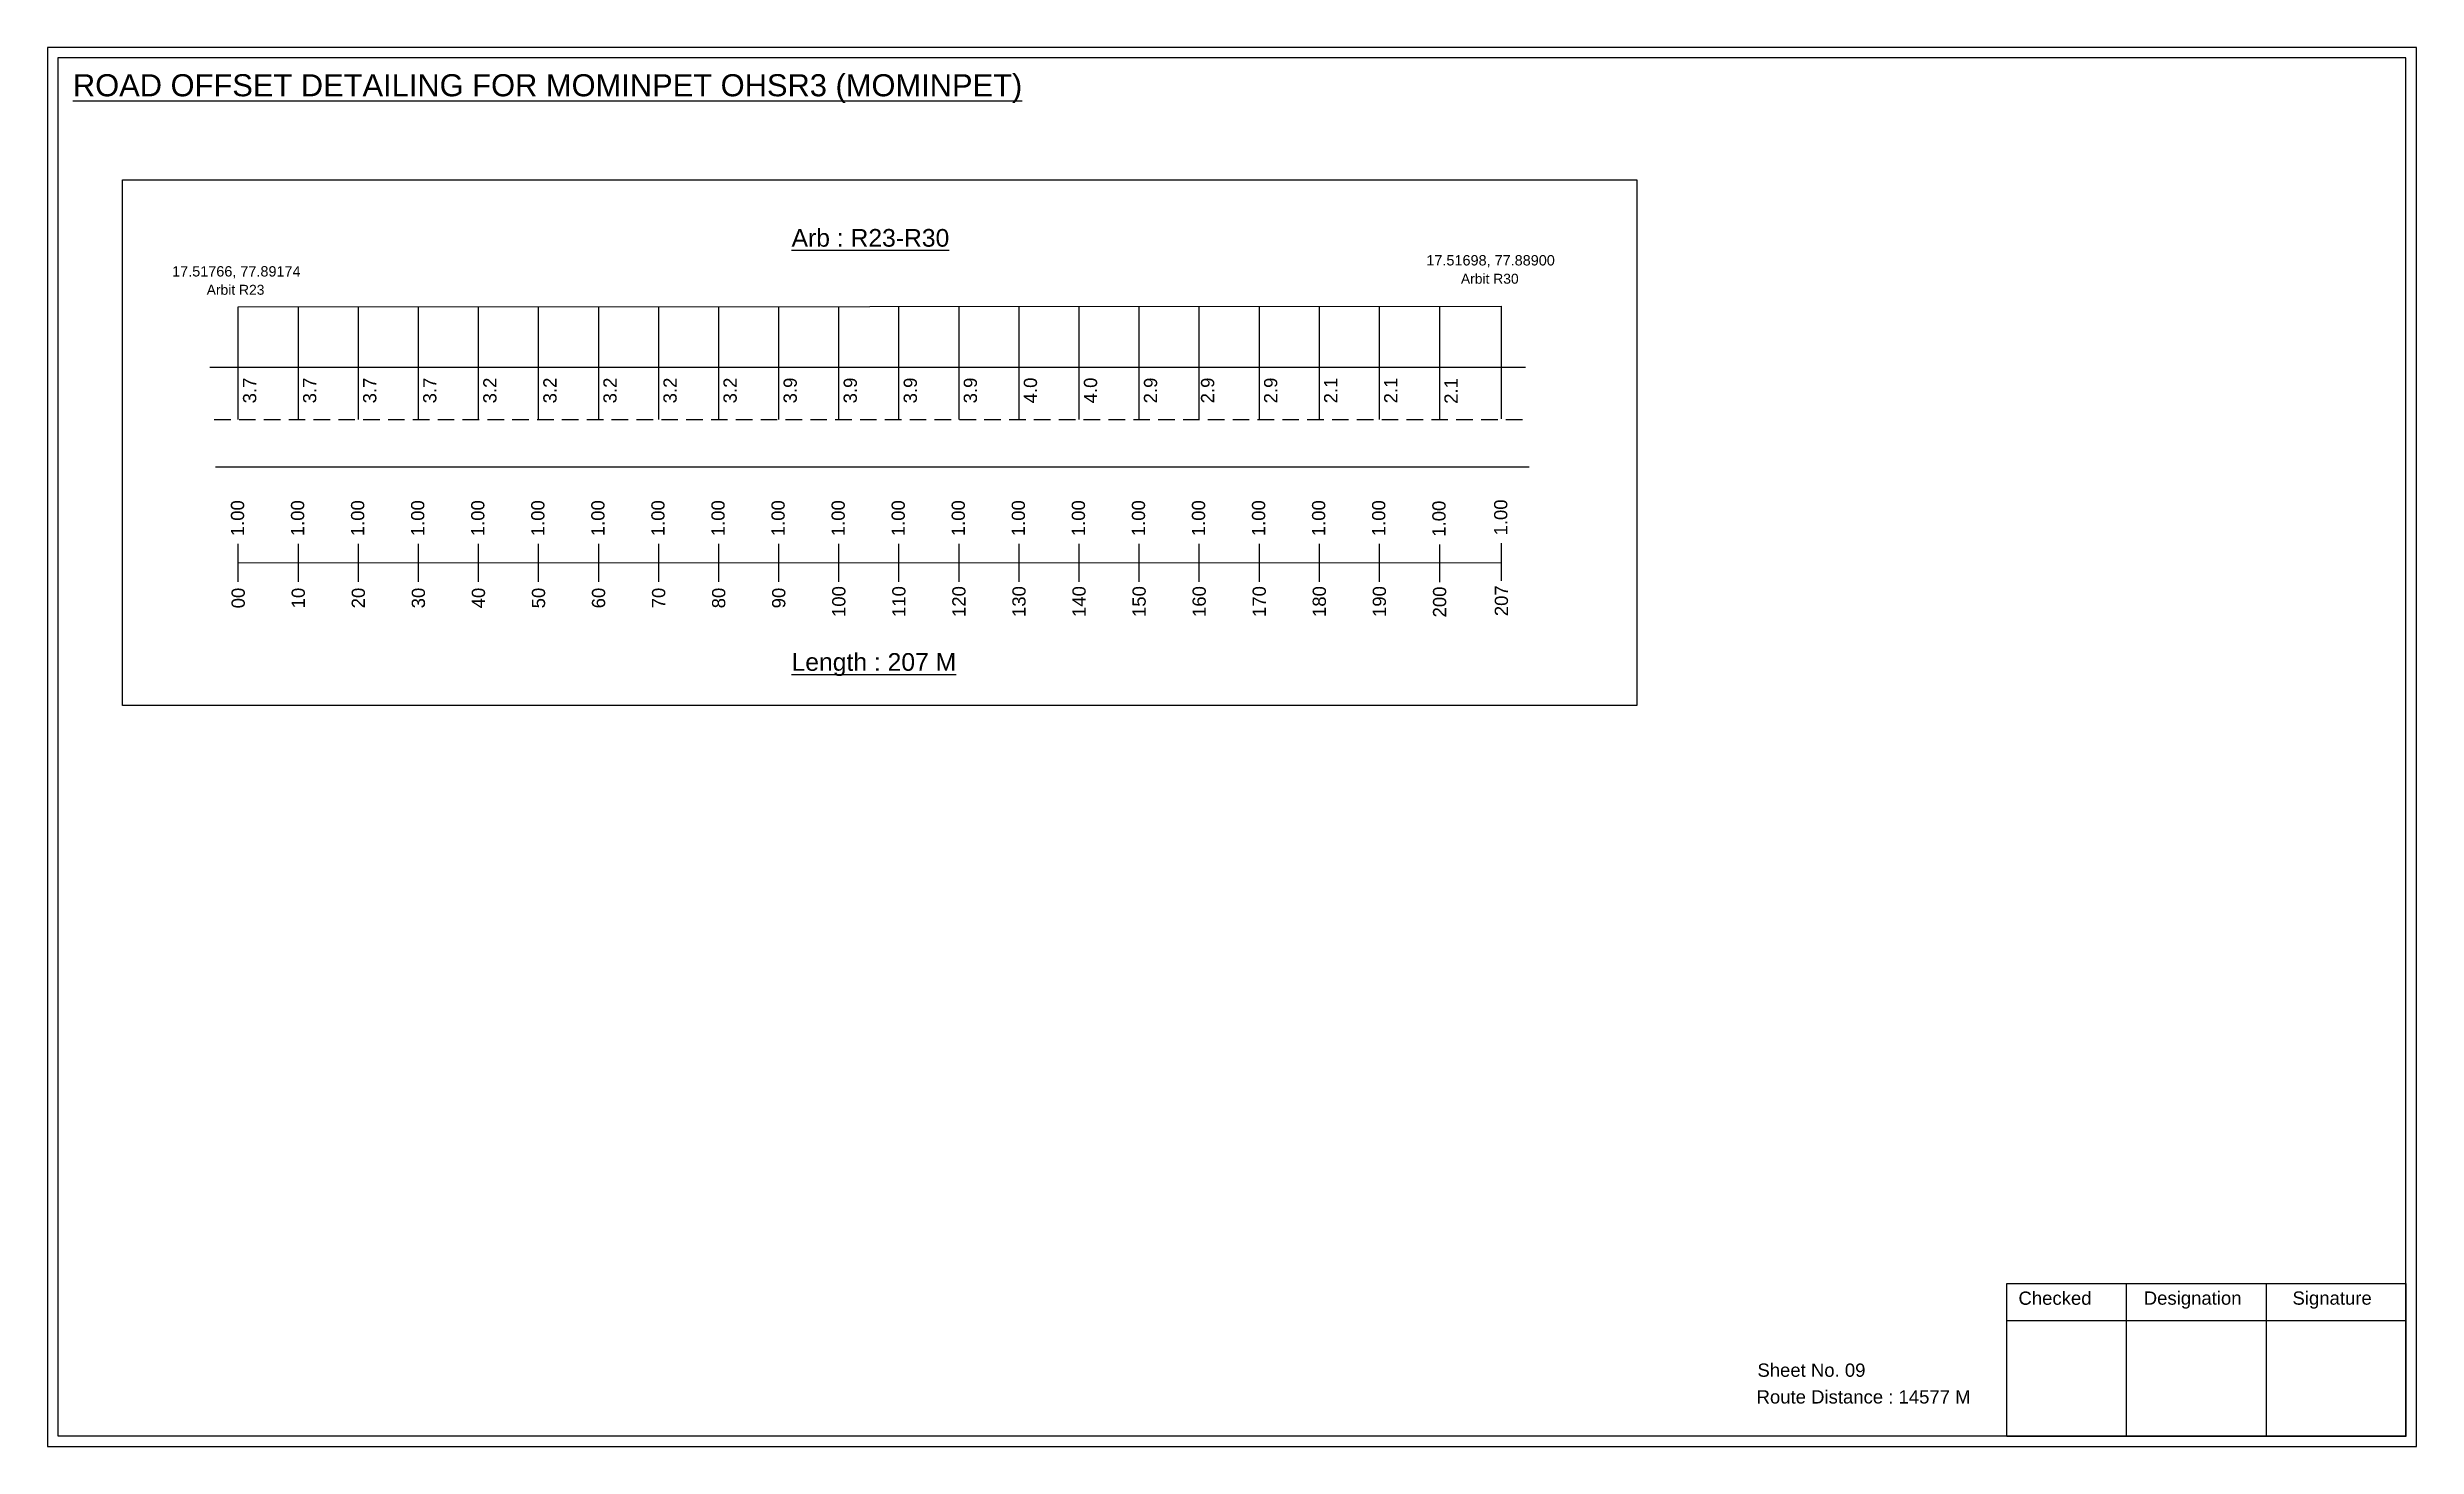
# Model space of a CAD drawing. Header units: inches. Extents: x 777 to 9331, y 1229 to 5049.
# Drawn here: x 8794 to 9331, y 3393 to 3710 of the extents above; entities that cross this region are included whole.
import ezdxf

# ---------------------------------------------------------------- set-up
doc = ezdxf.new("R2010")
doc.units = ezdxf.units.IN
doc.header["$MEASUREMENT"] = 0
doc.linetypes.add('DASHED2', pattern=[0.375, 0.25, -0.125])
doc.layers.add('PDF_Geometry', color=7, linetype='Continuous')
doc.layers.add('PDF_Text', color=5, linetype='Continuous')
doc.styles.add('PDF Arial', font='arial.ttf')
doc.styles.get("Standard").update_dxf_attribs({"font": 'arial.ttf'})

msp = doc.modelspace()

# ---------------------------------------------------------------- texts
at = {"color": 242, "true_color": 0xcd2027}
for s, height, p in [('%%UROAD OFFSET DETAILING FOR MOMINPET OHSR3 (MOMINPET)', 5, (8800.03, 3698.96)), ('%%UArb : R23-R30', 4, (8962.76, 3664.92)), ('%%ULength : 207 M', 4, (8962.76, 3568.92))]:
    msp.add_text(s, height=height, dxfattribs=at).set_placement(p)
at = {"color": 5}
for s, height, p in [('17.51766, 77.89174', 2.34, (8822.5, 3658.17)), ('17.51698, 77.88900', 2.34, (9106.5, 3660.67)), ('Arbit R30', 2.246, (9114.32, 3656.54)), ('Arbit R23', 2.246, (8830.32, 3654.04))]:
    msp.add_text(s, height=height, dxfattribs=at).set_placement(p)
for s, p in [('3.7', (8841.54, 3629.46)), ('3.7', (8855.14, 3629.46)), ('3.7', (8868.74, 3629.46)), ('3.7', (8882.34, 3629.46)), ('3.2', (8895.94, 3629.46)), ('3.2', (8909.54, 3629.46)), ('3.2', (8923.14, 3629.46)), ('3.2', (8936.74, 3629.46)), ('3.2', (8950.34, 3629.46)), ('3.9', (8963.94, 3629.46)), ('3.9', (8977.54, 3629.46)), ('3.9', (8991.14, 3629.46)), ('3.9', (9004.74, 3629.46)), ('4.0', (9018.34, 3629.46)), ('4.0', (9031.94, 3629.46)), ('2.9', (9045.54, 3629.46)), ('2.9', (9058.46, 3629.46)), ('2.9', (9072.74, 3629.46)), ('2.1', (9086.34, 3629.46)), ('2.1', (9099.94, 3629.46)), ('2.1', (9113.58, 3629.35))]:
    msp.add_text(s, height=3, rotation=90).set_placement(p)
at = {"color": 217, "true_color": 0x93278f}
for s, p in [('1.00', (8838.8, 3599.38)), ('1.00', (8852.4, 3599.38)), ('1.00', (8866, 3599.38)), ('1.00', (8879.6, 3599.38)), ('1.00', (8893.2, 3599.38)), ('1.00', (8906.8, 3599.38)), ('1.00', (8920.4, 3599.38)), ('1.00', (8934, 3599.38)), ('1.00', (8947.6, 3599.38)), ('1.00', (8961.2, 3599.38)), ('1.00', (8974.8, 3599.38)), ('1.00', (8988.4, 3599.38)), ('1.00', (9002, 3599.38)), ('1.00', (9015.6, 3599.38)), ('1.00', (9029.2, 3599.38)), ('1.00', (9042.8, 3599.38)), ('1.00', (9056.4, 3599.38)), ('1.00', (9070, 3599.38)), ('1.00', (9083.6, 3599.38)), ('1.00', (9097.2, 3599.38)), ('1.00', (9110.84, 3599.27)), ('1.00', (9124.83, 3599.55)), ('00', (8838.95, 3583.06)), ('10', (8852.55, 3583.06)), ('20', (8866.15, 3583.06)), ('30', (8879.75, 3583.06)), ('40', (8893.35, 3583.06)), ('50', (8906.95, 3583.06)), ('60', (8920.55, 3583.06)), ('70', (8934.15, 3583.06)), ('80', (8947.75, 3583.06)), ('90', (8961.35, 3583.06)), ('100', (8974.95, 3581.1)), ('110', (8988.55, 3581.1)), ('120', (9002.15, 3581.1)), ('130', (9015.75, 3581.1)), ('140', (9029.35, 3581.1)), ('150', (9042.95, 3581.1)), ('160', (9056.55, 3581.1)), ('170', (9070.15, 3581.1)), ('180', (9083.75, 3581.1)), ('190', (9097.35, 3581.1)), ('200', (9110.99, 3581)), ('207', (9124.98, 3581.28))]:
    msp.add_text(s, height=3, rotation=90, dxfattribs=at).set_placement(p)
for s, p in [('Sheet No. 09', (9181.46, 3409.12)), ('Route Distance : 14577 M', (9181.27, 3403.07))]:
    msp.add_text(s, height=3).set_placement(p)
at = {"layer": 'PDF_Text', "color": 7, "attachment_point": 7, "style": 'PDF Arial'}
for s, insert, char_height in [('Checked', (9240.57, 3425.37), 3.001), ('Designation', (9268.94, 3424.53), 3.0006), ('Signature', (9302.62, 3424.53), 3.001)]:
    msp.add_mtext(s, dxfattribs=dict(at, insert=insert, char_height=char_height))

# ---------------------------------------------------------------- linework, layer by layer
at = {"color": 5}
msp.add_line((8837.48, 3651.3), (9123.5, 3651.49), dxfattribs=at)
for p, q in [((8837.48, 3625.78), (8837.48, 3651.32)), ((8851.08, 3625.78), (8851.08, 3651.32)), ((8864.68, 3625.78), (8864.68, 3651.32)), ((8878.28, 3625.78), (8878.28, 3651.32)), ((8891.88, 3625.78), (8891.88, 3651.32)), ((8905.48, 3625.78), (8905.48, 3651.32)), ((8919.08, 3625.78), (8919.08, 3651.32)), ((8932.68, 3625.78), (8932.68, 3651.32)), ((8946.28, 3625.78), (8946.28, 3651.32)), ((8959.88, 3625.78), (8959.88, 3651.32)), ((8973.48, 3625.78), (8973.48, 3651.32)), ((8987.08, 3625.78), (8987.08, 3651.32)), ((9000.68, 3625.78), (9000.68, 3651.32)), ((9014.28, 3625.78), (9014.28, 3651.32)), ((9027.88, 3625.78), (9027.88, 3651.32)), ((9041.48, 3625.78), (9041.48, 3651.32)), ((9055.08, 3625.78), (9055.08, 3651.32)), ((9068.68, 3625.78), (9068.68, 3651.32)), ((9082.28, 3625.78), (9082.28, 3651.32)), ((9095.88, 3625.78), (9095.88, 3651.32)), ((9109.52, 3625.95), (9109.52, 3651.21)), ((9123.5, 3625.96), (9123.5, 3651.49)), ((8831.06, 3637.66), (9128.91, 3637.66)), ((8832.31, 3615.1), (9129.81, 3615.06))]:
    msp.add_line(p, q)
at = {"linetype": 'DASHED2', "ltscale": 15}
msp.add_line((8832.02, 3625.78), (9128.51, 3625.83), dxfattribs=at)
at = {"color": 217, "true_color": 0x93278f}
for p, q in [((8837.48, 3589.08), (8837.48, 3597.64)), ((8851.08, 3589.08), (8851.08, 3597.64)), ((8864.68, 3589.08), (8864.68, 3597.64)), ((8878.28, 3589.08), (8878.28, 3597.64)), ((8891.88, 3589.08), (8891.88, 3597.64)), ((8905.48, 3589.08), (8905.48, 3597.64)), ((8919.08, 3589.08), (8919.08, 3597.64)), ((8932.68, 3589.08), (8932.68, 3597.64)), ((8946.28, 3589.08), (8946.28, 3597.64)), ((8959.88, 3589.08), (8959.88, 3597.64)), ((8973.48, 3589.08), (8973.48, 3597.64)), ((8987.08, 3589.08), (8987.08, 3597.64)), ((9000.68, 3589.08), (9000.68, 3597.64)), ((9014.28, 3589.08), (9014.28, 3597.64)), ((9027.88, 3589.08), (9027.88, 3597.64)), ((9041.48, 3589.08), (9041.48, 3597.64)), ((9055.08, 3589.08), (9055.08, 3597.64)), ((9068.68, 3589.08), (9068.68, 3597.64)), ((9082.28, 3589.08), (9082.28, 3597.64)), ((9095.88, 3589.08), (9095.88, 3597.64)), ((9109.52, 3588.98), (9109.52, 3597.54)), ((9123.5, 3589.26), (9123.5, 3597.81)), ((8837.48, 3593.35), (9123.5, 3593.41))]:
    msp.add_line(p, q, dxfattribs=at)
msp.add_lwpolyline([(8811.24, 3680.04), (9154.14, 3680.04), (9154.14, 3561.05), (8811.24, 3561.05)], close=True)
at = {"layer": 'PDF_Geometry'}
for points in [[(8794.25, 3710.03), (8794.25, 3393.32), (9330.72, 3393.32), (9330.72, 3710.03)], [(8796.58, 3707.7), (8796.58, 3395.74), (9328.3, 3395.74), (9328.3, 3707.7)]]:
    msp.add_lwpolyline(points, close=True, dxfattribs=at)
at = {"layer": 'PDF_Geometry', "color": 242, "true_color": 0xcc1f26}
msp.add_lwpolyline([(9328.3, 3395.64), (9237.96, 3395.64), (9237.96, 3430.25), (9328.3, 3430.25)], close=True, dxfattribs=at)
for points in [[(9264.94, 3430.25), (9264.94, 3395.64)], [(9296.67, 3430.25), (9296.67, 3395.64)], [(9237.96, 3421.88), (9328.3, 3421.88)]]:
    msp.add_lwpolyline(points, dxfattribs=at)

msp.set_redraw_order([(e.dxf.handle, doc.entitydb.next_handle()) for e in msp.query("TEXT MTEXT ATTDEF DIMENSION ARC_DIMENSION")])  # texts and dimensions are drawn at this point

doc.saveas('drawing.dxf')
